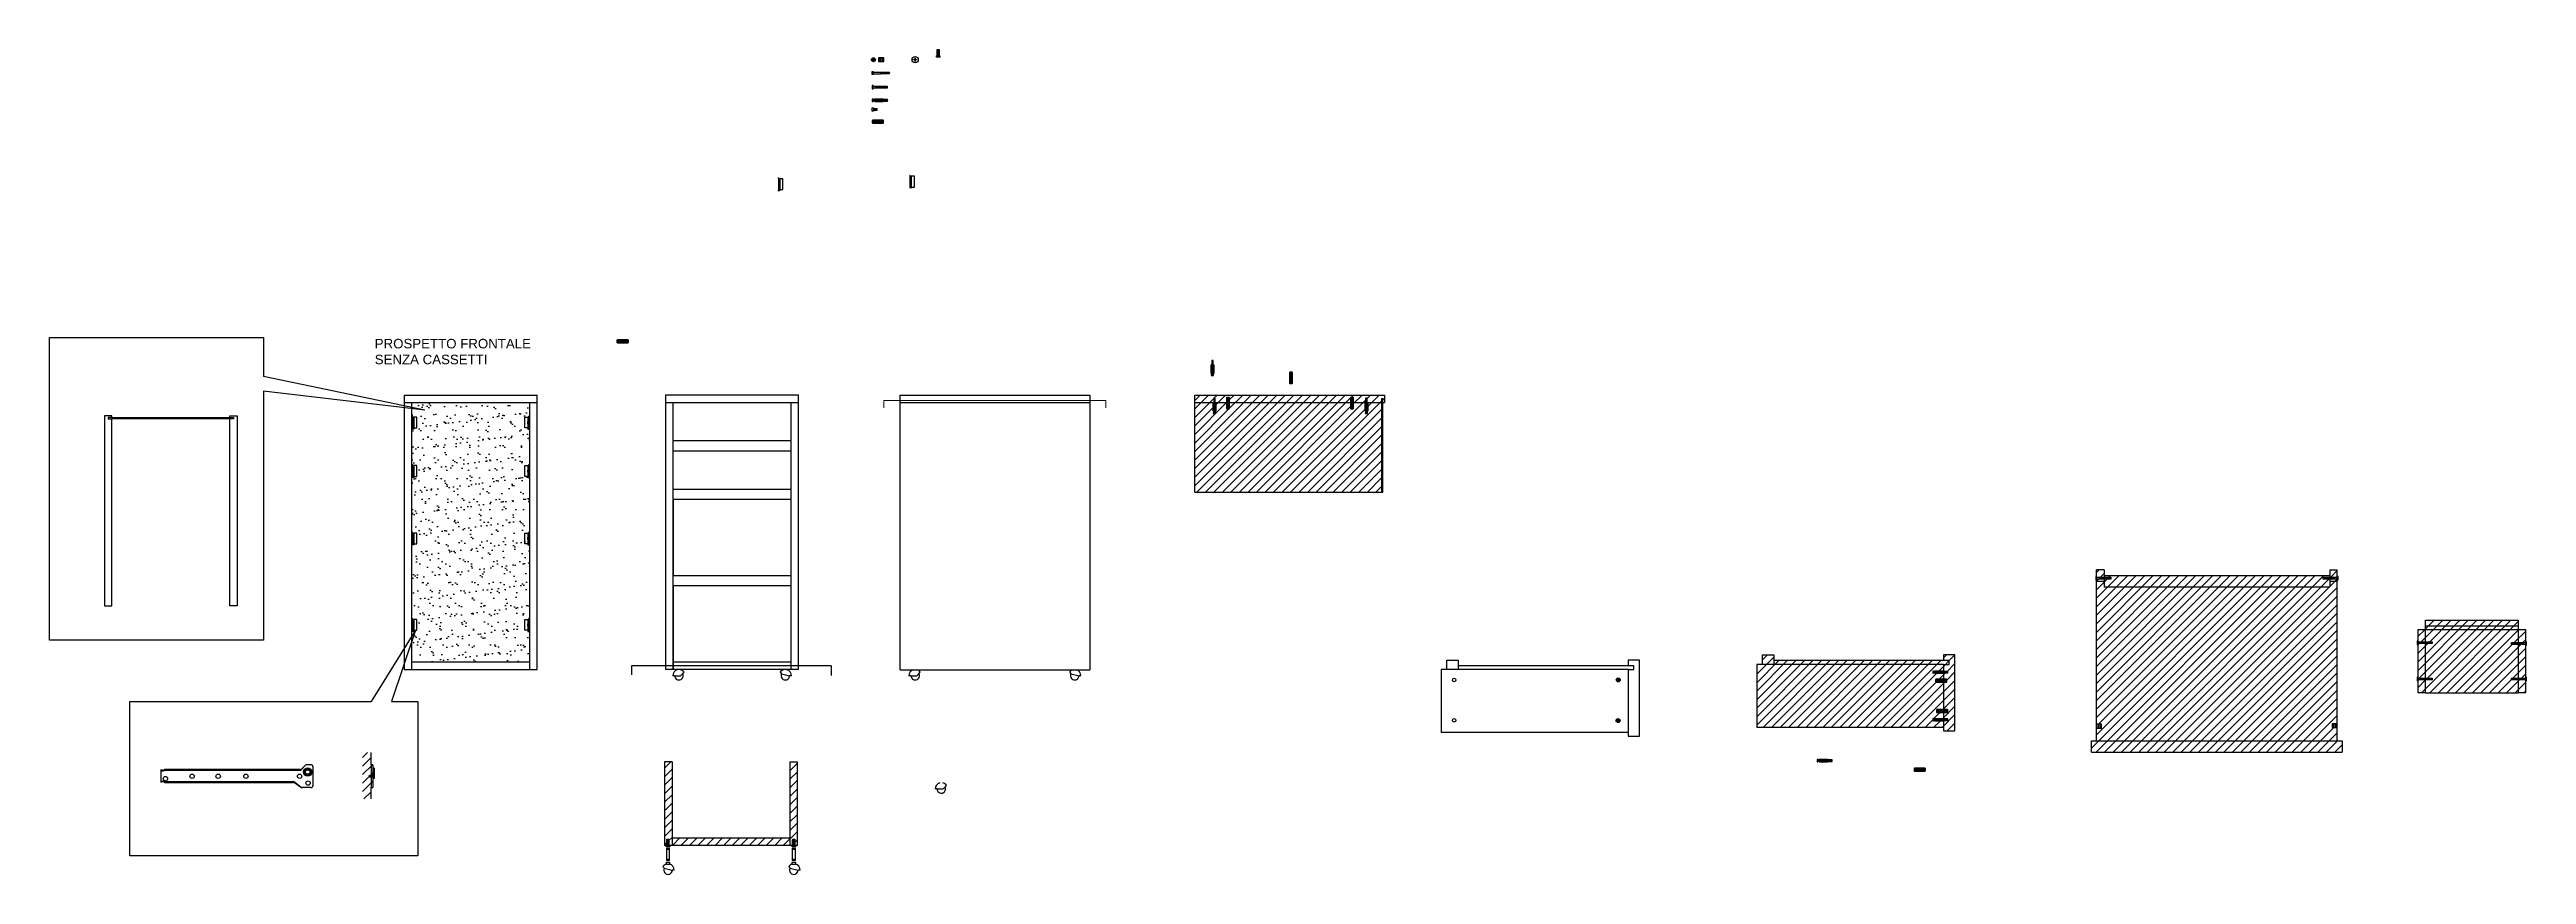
# Model space of a CAD drawing. Header units: millimetres. Extents: x 2212 to 2864, y 644 to 861.
import ezdxf

# ---------------------------------------------------------------- set-up
doc = ezdxf.new("R2010")
doc.units = ezdxf.units.MM
for name, color, linetype in [('DETTAGLI', 4, 'Continuous'), ('SEZIONI', 1, 'Continuous'), ('Viti', 3, 'Continuous')]:
    doc.layers.add(name, color=color, linetype=linetype)
doc.layers.add('SEZIONE', color=1, linetype='Continuous', lineweight=9)
doc.styles.get("Standard").update_dxf_attribs({"font": 'arial.ttf'})

msp = doc.modelspace()

# ---------------------------------------------------------------- texts
at = {"insert": (2297.62, 785.3), "char_height": 2.5, "attachment_point": 1}
msp.add_mtext_dynamic_manual_height_columns('PROSPETTO FRONTALE SENZA CASSETTI ', width=44.0173, gutter_width=12.5, heights=[0], dxfattribs=at)

# ---------------------------------------------------------------- blocks, each defined once
blk = doc.blocks.new('viti')
at = {"layer": 'Viti'}
for p, q in [((-2.2, -0.15), (-2.6, -0.15)), ((-2.2, -0.55), (-2.6, -0.55)), ((-2.2, -0.17), (-2.2, -0.53)), ((-2.1, -0.05), (0, -0.05)), ((-2.1, -0.65), (0, -0.65)), ((0.2, -0.16), (0.32, -0.56)), ((0.35, -0.16), (0.47, -0.56)), ((0.5, -0.16), (0.62, -0.56)), ((0.65, -0.16), (0.77, -0.56)), ((0.8, -0.16), (0.92, -0.56)), ((0.95, -0.16), (1.07, -0.56))]:
    blk.add_line(p, q, dxfattribs=at)
for points in [[(-2.2, 0), (0.05, 0), (0.05, -0.7), (-2.2, -0.7)], [(-2.8, -0.65), (-2.6, -0.65), (-2.6, -0.05), (-2.8, -0.05)]]:
    blk.add_lwpolyline(points, close=True, dxfattribs=at)
for points in [[(-2.1, 0), (-2.1, -0.3), (0, -0.3), (0, 0)], [(-2.1, -0.7), (-2.1, -0.4), (0, -0.4), (0, -0.7)]]:
    blk.add_lwpolyline(points, dxfattribs=at)
blk.add_lwpolyline([(0.05, -0.56), (1.15, -0.56, 0.414214), (1.2, -0.51), (1.2, -0.21, 0.414214), (1.15, -0.16), (0.05, -0.16), (0.17, -0.56)], format="xyb", dxfattribs=at)
blk = doc.blocks.new('viti 1')
at = {"layer": 'Viti'}
for p, q in [((-2.69, -0.59), (-2.69, 0.21)), ((-2.66, 0.1), (0, 0.1)), ((-2.66, 0), (0, 0)), ((0.02, 0.2), (0.02, -0.59)), ((-2.66, -0.1), (0, -0.1)), ((-2.66, -0.2), (0, -0.2)), ((-2.66, -0.3), (0, -0.3)), ((-2.66, -0.4), (0, -0.4)), ((-2.66, -0.5), (0, -0.5))]:
    blk.add_line(p, q, dxfattribs=at)
blk.add_lwpolyline([(0.04, -0.59), (0.15, -0.51, 0.250765), (0.17, -0.47), (0.17, 0.08, 0.250765), (0.15, 0.12), (0.04, 0.2, 0.148069), (0.01, 0.2), (-2.66, 0.2, 0.148069), (-2.69, 0.2), (-2.8, 0.12, 0.250765), (-2.83, 0.08), (-2.83, -0.47, 0.250765), (-2.8, -0.51), (-2.69, -0.59, 0.148069), (-2.66, -0.6), (0.01, -0.6, 0.148069)], format="xyb", close=True, dxfattribs=at)

# ---------------------------------------------------------------- hatches: boundary and pattern name
h = msp.add_hatch()
h.set_pattern_fill('ANSI31', color=256, scale=0.5)
h.paths.add_polyline_path([(2562.73, 768.52), (2559.07, 768.52), (2559.07, 766.27), (2558.92, 766.27), (2558.92, 765.87), (2559.02, 765.87), (2559.02, 765.67), (2558.42, 765.67), (2558.42, 765.87), (2558.52, 765.87), (2558.52, 766.27), (2558.37, 766.27), (2558.37, 768.52), (2555.37, 768.52), (2555.37, 767.03), (2555.36, 767.03), (2555.29, 766.91, -0.250765), (2555.25, 766.89), (2554.7, 766.89, -0.250765), (2554.66, 766.91), (2554.57, 767.04), (2554.57, 768.52), (2522.72, 768.52), (2522.72, 767.03), (2522.71, 767.03), (2522.64, 766.91, -0.250765), (2522.6, 766.89), (2522.05, 766.89, -0.250765), (2522.01, 766.91), (2521.92, 767.04), (2521.92, 768.52), (2519.07, 768.52), (2519.07, 766.27), (2518.92, 766.27), (2518.92, 765.87), (2519.02, 765.87), (2519.02, 765.67), (2518.42, 765.67), (2518.42, 765.87), (2518.52, 765.87), (2518.52, 766.27), (2518.37, 766.27), (2518.37, 768.52), (2513.53, 768.52), (2513.53, 744.89), (2562.73, 744.89)])
h.paths.add_polyline_path([(2554.57, 769.74), (2554.67, 769.89), (2555.27, 769.89), (2555.37, 769.74), (2555.37, 768.52), (2558.53, 768.52), (2558.53, 769.67), (2558.93, 769.67), (2558.93, 768.52), (2562.73, 768.52), (2562.73, 769.52), (2563.03, 769.52), (2563.03, 768.52), (2563.53, 768.52), (2563.53, 770.52), (2513.53, 770.52), (2513.53, 768.52), (2518.53, 768.52), (2518.53, 769.67), (2518.93, 769.67), (2518.93, 768.52), (2521.92, 768.52), (2521.92, 769.74), (2522.02, 769.89), (2522.62, 769.89), (2522.72, 769.74), (2522.72, 768.52), (2554.57, 768.52)])
h = msp.add_hatch()
h.set_pattern_fill('AR-SAND', color=256, scale=0.084)
h.set_pattern_definition([(37.5, (-147.7924, 93.3656), (-0.1344026, 4.111071), [0, -3.243072, 0, -3.62712, 0, -3.4671]), (7.5, (-147.7924, 93.3656), (3.775996, 6.021331), [0, -1.749552, 0, -2.923032, 0, -1.12014]), (327.5, (-150.4167, 93.3656), (6.644336, 0.0120724), [0, -1.0668, 0, -3.84048, 0, -5.01396]), (317.5, (-150.4167, 93.3656), (6.413874, 1.872606), [0, -0.5334, 0, -2.517648, 0, -2.88036])])
h.paths.add_polyline_path([(2228.43, 764.58), (2227.43, 764.58), (2227.43, 764.28), (2228.43, 764.28), (2259.43, 764.28), (2260.43, 764.28), (2260.43, 764.58), (2259.43, 764.58)])
h = msp.add_hatch()
h.set_pattern_fill('AR-SAND', color=256, scale=0.0084)
h.set_pattern_definition([(37.5, (-147.79238, 93.36556), (-0.013440263, 0.41110712), [0, -0.3243072, 0, -0.362712, 0, -0.34671]), (7.5, (-147.7924, 93.36556), (0.37759956, 0.60213308), [0, -0.1749552, 0, -0.2923032, 0, -0.112014]), (327.5, (-148.0548, 93.36556), (0.66443359, 0.001207235), [0, -0.10668, 0, -0.384048, 0, -0.501396]), (317.5, (-148.0548, 93.36556), (0.64138742, 0.18726063), [0, -0.05334, 0, -0.2517648, 0, -0.288036])])
h.paths.add_polyline_path([(2259.43, 764.28), (2260.43, 764.28), (2260.43, 764.58), (2259.43, 764.58), (2228.43, 764.58), (2227.43, 764.58), (2227.43, 764.28), (2228.43, 764.28)])
h = msp.add_hatch()
h.set_pattern_fill('AR-SAND', color=256, scale=0.086)
h.paths.add_polyline_path([(2337.95, 731.37), (2337.11, 731.37), (2337.11, 734.2), (2337.93, 734.2), (2337.93, 733.02), (2338.18, 733.02), (2338.18, 734.46), (2338.41, 734.46), (2338.41, 748.83), (2338.18, 748.83), (2337.95, 748.83), (2337.95, 749.12), (2337.11, 749.12), (2337.11, 751.95), (2337.93, 751.95), (2337.93, 750.77), (2338.18, 750.77), (2338.18, 752.21), (2338.41, 752.21), (2338.41, 761.58), (2338.18, 761.58), (2337.95, 761.58), (2337.95, 761.87), (2337.11, 761.87), (2337.11, 764.7), (2337.93, 764.7), (2337.93, 763.52), (2338.18, 763.52), (2338.18, 764.96), (2338.41, 764.96), (2338.41, 768.52), (2307.41, 768.52), (2307.41, 764.96), (2307.65, 764.96), (2307.65, 763.52), (2307.89, 763.52), (2307.89, 764.7), (2308.71, 764.7), (2308.71, 761.87), (2307.89, 761.87), (2307.89, 762.96), (2307.65, 762.96), (2307.65, 761.74), (2307.88, 761.74), (2307.88, 761.58), (2307.65, 761.58), (2307.41, 761.58), (2307.41, 752.21), (2307.65, 752.21), (2307.65, 750.77), (2307.89, 750.77), (2307.89, 751.95), (2308.71, 751.95), (2308.71, 749.12), (2307.89, 749.12), (2307.89, 750.21), (2307.65, 750.21), (2307.65, 748.99), (2307.88, 748.99), (2307.88, 748.83), (2307.65, 748.83), (2307.41, 748.83), (2307.41, 734.46), (2307.65, 734.46), (2307.65, 733.02), (2307.89, 733.02), (2307.89, 734.2), (2308.71, 734.2), (2308.71, 731.37), (2307.89, 731.37), (2307.89, 732.46), (2307.65, 732.46), (2307.65, 731.24), (2307.88, 731.24), (2307.88, 731.08), (2307.65, 731.08), (2307.41, 731.08), (2307.41, 711.71), (2307.65, 711.71), (2307.65, 710.27), (2307.89, 710.27), (2307.89, 711.45), (2308.71, 711.45), (2308.71, 708.62), (2307.89, 708.62), (2307.89, 709.71), (2307.65, 709.71), (2307.65, 708.49), (2307.88, 708.49), (2307.88, 708.33), (2307.65, 708.33), (2307.41, 708.33), (2307.41, 700.27), (2338.41, 700.27), (2338.41, 708.33), (2338.18, 708.33), (2337.95, 708.33), (2337.95, 708.62), (2337.11, 708.62), (2337.11, 711.45), (2337.93, 711.45), (2337.93, 710.27), (2338.18, 710.27), (2338.18, 711.71), (2338.41, 711.71), (2338.41, 731.08), (2338.18, 731.08), (2337.95, 731.08)])
h = msp.add_hatch()
h.set_pattern_fill('AR-SAND', color=256, scale=0.0082)
h.paths.add_polyline_path([(2563.03, 769.52), (2562.73, 769.52), (2562.73, 744.89), (2563.03, 744.89)])
h = msp.add_hatch()
h.set_pattern_fill('ANSI31', color=256, scale=0.5)
h.set_pattern_definition([(45, (716.4676, -489.037), (-1.122532, 1.122532), [])])
h.paths.add_polyline_path([(2814.38, 721.51), (2812.38, 721.51), (2812.38, 720.01), (2752.98, 720.01), (2752.98, 721.51), (2750.98, 721.51), (2750.98, 683.88), (2752.32, 683.88), (2752.32, 682.85), (2750.98, 682.85), (2750.98, 679.51), (2814.38, 679.51), (2814.38, 683), (2813.04, 683), (2813.04, 684.03), (2814.38, 684.03)])
h.paths.add_polyline_path([(2815.68, 679.51), (2749.68, 679.51), (2749.68, 676.51), (2815.68, 676.51)])
h.paths.add_polyline_path([(2812.38, 722.06), (2810.63, 722.06), (2810.63, 722.58), (2812.38, 722.58), (2812.38, 723.01), (2752.98, 723.01), (2752.98, 722.58), (2754.73, 722.58), (2754.73, 722.06), (2752.98, 722.06), (2752.98, 720.01), (2812.38, 720.01), (2812.38, 721.51)])
h.paths.add_polyline_path([(2752.98, 724.51), (2750.98, 724.51), (2750.98, 722.58), (2751.74, 722.58), (2752.98, 722.58), (2752.98, 723.01)])
h.paths.add_polyline_path([(2752.98, 722.06), (2751.74, 722.06), (2750.98, 722.06), (2750.98, 721.51), (2752.98, 721.51)])
h.paths.add_polyline_path([(2814.38, 724.51), (2812.38, 724.51), (2812.38, 722.58), (2813.62, 722.58), (2814.38, 722.58)])
h.paths.add_polyline_path([(2814.38, 722.06), (2813.62, 722.06), (2812.38, 722.06), (2812.38, 721.51), (2814.38, 721.51)])
h = msp.add_hatch()
h.set_pattern_fill('ANSI31', color=256, scale=0.5)
h.set_pattern_definition([(45, (-47.1698, -29.5213), (-1.122532, 1.122532), [])])
h.paths.add_polyline_path([(2861.99, 704.88), (2860.24, 704.88), (2860.24, 705.4), (2861.99, 705.4), (2861.99, 708.76), (2837.59, 708.76), (2837.59, 705.61), (2839.34, 705.61), (2839.34, 705.09), (2837.59, 705.09), (2837.59, 696.05), (2839.34, 696.05), (2839.34, 695.53), (2837.59, 695.53), (2837.59, 692.15), (2861.99, 692.15), (2861.99, 695.53), (2860.24, 695.53), (2860.24, 696.05), (2861.99, 696.05)])
h.paths.add_polyline_path([(2861.99, 711.26), (2837.59, 711.26), (2837.59, 709.76), (2861.99, 709.76)])
h.paths.add_polyline_path([(2861.99, 709.76), (2837.59, 709.76), (2837.59, 708.76), (2861.99, 708.76)])
h.paths.add_polyline_path([(2837.59, 708.76), (2835.59, 708.76), (2835.59, 705.61), (2836.35, 705.61), (2837.59, 705.61)])
h.paths.add_polyline_path([(2863.99, 708.76), (2861.99, 708.76), (2861.99, 705.4), (2863.23, 705.4), (2863.99, 705.4)])
h.paths.add_polyline_path([(2863.99, 704.88), (2863.23, 704.88), (2861.99, 704.88), (2861.99, 696.05), (2863.23, 696.05), (2863.99, 696.05)])
h.paths.add_polyline_path([(2837.59, 705.09), (2836.35, 705.09), (2835.59, 705.09), (2835.59, 696.05), (2836.35, 696.05), (2837.59, 696.05)])
h.paths.add_polyline_path([(2837.59, 695.53), (2836.35, 695.53), (2835.59, 695.53), (2835.59, 692.25), (2837.59, 692.25)])
h.paths.add_polyline_path([(2863.99, 695.53), (2863.23, 695.53), (2861.99, 695.53), (2861.99, 692.25), (2863.99, 692.25)])
h = msp.add_hatch()
h.set_pattern_fill('ANSI31', color=256, scale=0.5)
h.paths.add_polyline_path([(2710.7, 694.95), (2708.72, 694.95), (2708.72, 694.96), (2708.59, 695.05), (2708.59, 695.65), (2708.73, 695.74), (2708.73, 695.75), (2710.7, 695.75), (2710.7, 697.24), (2708.45, 697.24), (2708.45, 697.39), (2708.05, 697.39), (2708.05, 697.29), (2707.85, 697.29), (2707.85, 697.89), (2708.05, 697.89), (2708.05, 697.79), (2708.45, 697.79), (2708.45, 697.94), (2710.7, 697.94), (2710.7, 699.64), (2661.5, 699.64), (2661.5, 683.03), (2710.7, 683.03), (2710.7, 684.73), (2708.45, 684.73), (2708.45, 684.88), (2708.05, 684.88), (2708.05, 684.78), (2707.85, 684.78), (2707.85, 685.38), (2708.05, 685.38), (2708.05, 685.28), (2708.45, 685.28), (2708.45, 685.43), (2710.7, 685.43), (2710.7, 686.93), (2708.97, 686.93), (2708.97, 686.93), (2708.83, 687.03), (2708.83, 687.63), (2708.97, 687.72), (2708.97, 687.73), (2710.7, 687.73)])
h.paths.add_polyline_path([(2713.7, 702.14), (2710.7, 702.14), (2710.7, 700.64), (2712.2, 700.64), (2712.2, 699.64), (2710.7, 699.64), (2710.7, 697.94), (2710.7, 697.79), (2711.8, 697.79, -0.414214), (2711.85, 697.74), (2711.85, 697.44, -0.414214), (2711.8, 697.39), (2710.7, 697.39), (2710.7, 695.75), (2711.44, 695.75), (2711.59, 695.65), (2711.59, 695.05), (2711.44, 694.95), (2710.7, 694.95), (2710.7, 687.73), (2711.68, 687.73), (2711.83, 687.63), (2711.83, 687.03), (2711.68, 686.93), (2710.7, 686.93), (2710.7, 685.43), (2710.7, 685.28), (2711.8, 685.28, -0.414214), (2711.85, 685.23), (2711.85, 684.93, -0.414214), (2711.8, 684.88), (2710.7, 684.88), (2710.7, 682.14), (2713.7, 682.14)])
h.paths.add_polyline_path([(2712.2, 700.64), (2666, 700.64), (2666, 699.64), (2710.7, 699.64), (2712.2, 699.64)])
h.paths.add_polyline_path([(2666, 702.14), (2663, 702.14), (2663, 699.64), (2666, 699.64), (2666, 700.64)])
h = msp.add_hatch()
h.set_pattern_fill('ANSI31', color=256, scale=0.5)
h.set_pattern_definition([(45, (-870.898, -685.1772), (-1.122532, 1.122532), [])])
h.paths.add_polyline_path([(2296.66, 669.95), (2296.28, 669.95), (2296.28, 670.48), (2296.66, 670.48), (2296.66, 673.24), (2296.66, 676.41), (2294.44, 676.41), (2294.44, 664.22), (2296.66, 664.22), (2296.66, 667.23)])
h.paths.add_polyline_path([(2297.16, 669.95), (2296.66, 669.95), (2296.66, 667.23), (2297.16, 667.21)])
h.paths.add_polyline_path([(2297.16, 673.24), (2296.66, 673.24), (2296.66, 670.48), (2297.16, 670.48), (2297.16, 670.77)])
h = msp.add_hatch()
h.set_pattern_fill('ANSI31', color=256, scale=0.5)
h.set_pattern_definition([(45, (12.4437, 50.7734), (-1.122532, 1.122532), [])])
h.paths.add_polyline_path([(2406.91, 653.95), (2375.91, 653.95), (2375.91, 651.95), (2406.91, 651.95)])
h.paths.add_polyline_path([(2375.91, 673.95), (2373.91, 673.95), (2373.91, 651.95), (2374.53, 651.95), (2374.53, 653.49), (2374.55, 653.63), (2375.08, 653.63), (2375.08, 653.49), (2375.1, 653.49), (2375.1, 651.95), (2375.29, 651.95), (2375.91, 651.95), (2375.91, 653.95)])
h.paths.add_polyline_path([(2408.91, 673.95), (2406.91, 673.95), (2406.91, 651.95), (2407.66, 651.95), (2407.66, 653.49), (2407.68, 653.49), (2407.68, 653.63), (2408.2, 653.63), (2408.2, 653.49), (2408.22, 653.49), (2408.22, 651.95), (2408.42, 651.95), (2408.91, 651.95)])

# ---------------------------------------------------------------- linework, layer by layer
for p, q in [((2445.68, 861.23), (2446.25, 861.23)), ((2445.68, 861.16), (2446.25, 861.16)), ((2445.68, 861.09), (2446.25, 861.09)), ((2445.68, 861.02), (2446.25, 861.02)), ((2445.68, 860.95), (2446.25, 860.95)), ((2445.51, 859.76), (2446.44, 859.76)), ((2445.68, 860.88), (2446.25, 860.88)), ((2445.68, 860.81), (2446.25, 860.81)), ((2445.68, 860.74), (2446.25, 860.74)), ((2445.68, 860.67), (2446.25, 860.67)), ((2445.68, 860.6), (2446.25, 860.6)), ((2445.68, 860.53), (2446.25, 860.53)), ((2445.68, 860.46), (2446.25, 860.46)), ((2445.68, 860.39), (2446.25, 860.39)), ((2445.68, 860.32), (2446.25, 860.32)), ((2445.68, 860.25), (2446.25, 860.25)), ((2445.68, 860.18), (2446.25, 860.18)), ((2445.68, 860.11), (2446.25, 860.11)), ((2445.68, 860.04), (2446.25, 860.04)), ((2445.68, 859.97), (2446.25, 859.97)), ((2445.68, 859.9), (2446.25, 859.9)), ((2445.68, 859.83), (2446.25, 859.83)), ((2446.44, 859.76), (2446.44, 859.41)), ((2438.41, 828.36), (2438.64, 828.36)), ((2438.64, 824.98), (2438.64, 828.36)), ((2403.76, 827.67), (2404, 827.67)), ((2404, 824.29), (2403.76, 824.29)), ((2404, 824.29), (2404, 827.67)), ((2404, 824.45), (2404.23, 824.45)), ((2404.23, 824.29), (2404, 824.29)), ((2404.23, 824.45), (2404.23, 824.29)), ((2438.64, 825.14), (2438.88, 825.14)), ((2438.88, 825.14), (2438.88, 824.98)), ((2361.53, 784.26), (2361.53, 785.05)), ((2361.56, 784.94), (2364.22, 784.94)), ((2361.56, 784.84), (2364.22, 784.84)), ((2361.56, 784.74), (2364.22, 784.74)), ((2361.56, 784.64), (2364.22, 784.64)), ((2361.56, 784.54), (2364.22, 784.54)), ((2361.56, 784.44), (2364.22, 784.44)), ((2361.56, 784.34), (2364.22, 784.34)), ((2364.25, 785.05), (2364.25, 784.25)), ((2517.9, 776.33), (2517.9, 778.43)), ((2518, 776.23), (2518, 775.83)), ((2518.01, 779.38), (2518.41, 779.5)), ((2518.01, 779.23), (2518.41, 779.35)), ((2518.01, 779.08), (2518.41, 779.2)), ((2518.01, 778.93), (2518.41, 779.05)), ((2518.01, 778.78), (2518.41, 778.9)), ((2518.01, 778.63), (2518.41, 778.75)), ((2518.03, 776.23), (2518.38, 776.23)), ((2518.4, 776.23), (2518.4, 775.83)), ((2518.5, 776.33), (2518.5, 778.43)), ((2538.51, 776.38), (2539.3, 776.38)), ((2538.61, 773.7), (2538.61, 776.36)), ((2538.71, 773.7), (2538.71, 776.36)), ((2538.81, 773.7), (2538.81, 776.36)), ((2538.91, 773.7), (2538.91, 776.36)), ((2539.01, 773.7), (2539.01, 776.36)), ((2539.11, 773.7), (2539.11, 776.36)), ((2539.21, 773.7), (2539.21, 776.36)), ((2305.41, 770.52), (2305.41, 698.27)), ((2305.41, 770.52), (2340.41, 770.52)), ((2340.41, 698.27), (2340.41, 770.52)), ((2409.22, 770.52), (2374.22, 770.52)), ((2374.22, 770.52), (2374.22, 698.27)), ((2409.22, 698.27), (2409.22, 770.52)), ((2435.93, 770.52), (2485.93, 770.52)), ((2435.93, 698.24), (2435.93, 770.52)), ((2485.93, 770.52), (2485.93, 698.24)), ((2513.53, 770.52), (2563.53, 770.52)), ((2513.53, 744.89), (2513.53, 770.52)), ((2521.92, 769.74), (2522.72, 769.74)), ((2522.03, 767.06), (2522.03, 769.72)), ((2522.13, 767.06), (2522.13, 769.72)), ((2522.23, 767.06), (2522.23, 769.72)), ((2522.33, 767.06), (2522.33, 769.72)), ((2522.43, 767.06), (2522.43, 769.72)), ((2522.53, 767.06), (2522.53, 769.72)), ((2522.63, 767.06), (2522.63, 769.72)), ((2539.29, 773.67), (2538.5, 773.67)), ((2554.57, 769.74), (2555.37, 769.74)), ((2554.68, 767.06), (2554.68, 769.72)), ((2554.78, 767.06), (2554.78, 769.72)), ((2554.88, 767.06), (2554.88, 769.72)), ((2554.98, 767.06), (2554.98, 769.72)), ((2555.08, 767.06), (2555.08, 769.72)), ((2555.18, 767.06), (2555.18, 769.72)), ((2555.28, 767.06), (2555.28, 769.72)), ((2226.43, 765.08), (2226.43, 715.08)), ((2228.43, 765.08), (2226.43, 765.08)), ((2228.43, 764.58), (2227.43, 764.58)), ((2227.43, 764.58), (2227.43, 764.28)), ((2227.43, 764.28), (2228.43, 764.28)), ((2228.43, 764.58), (2228.43, 765.08)), ((2228.43, 764.58), (2259.43, 764.58)), ((2228.43, 715.08), (2228.43, 764.28)), ((2259.43, 764.28), (2228.43, 764.28)), ((2259.43, 765.08), (2261.43, 765.08)), ((2259.43, 764.58), (2259.43, 765.08)), ((2259.43, 764.58), (2260.43, 764.58)), ((2259.43, 715.08), (2259.43, 764.28)), ((2260.43, 764.28), (2259.43, 764.28)), ((2260.43, 764.58), (2260.43, 764.28)), ((2261.43, 765.08), (2261.43, 715.08)), ((2305.41, 768.52), (2340.41, 768.52)), ((2307.41, 698.27), (2307.41, 768.52)), ((2307.41, 764.96), (2307.65, 764.96)), ((2307.65, 761.58), (2307.65, 764.96)), ((2338.18, 761.58), (2338.18, 764.96)), ((2338.41, 764.96), (2338.18, 764.96)), ((2338.41, 768.52), (2338.41, 698.27)), ((2374.22, 768.52), (2409.22, 768.52)), ((2376.22, 698.27), (2376.22, 768.52)), ((2407.22, 768.52), (2407.22, 698.24)), ((2435.93, 768.52), (2485.93, 768.52)), ((2513.53, 768.52), (2521.92, 768.52)), ((2518.42, 766.37), (2518.42, 768.47)), ((2518.52, 766.27), (2518.52, 765.87)), ((2518.53, 769.42), (2518.93, 769.55)), ((2518.53, 769.27), (2518.93, 769.4)), ((2518.53, 769.12), (2518.93, 769.25)), ((2518.53, 768.97), (2518.93, 769.1)), ((2518.53, 768.82), (2518.93, 768.95)), ((2518.53, 768.67), (2518.93, 768.8)), ((2518.55, 766.27), (2518.9, 766.27)), ((2518.92, 766.27), (2518.92, 765.87)), ((2519.02, 766.37), (2519.02, 768.47)), ((2522.71, 767.03), (2521.92, 767.03)), ((2522.72, 768.52), (2554.57, 768.52)), ((2555.36, 767.03), (2554.57, 767.03)), ((2555.37, 768.52), (2562.73, 768.52)), ((2558.42, 766.37), (2558.42, 768.47)), ((2558.52, 766.27), (2558.52, 765.87)), ((2558.53, 769.42), (2558.93, 769.55)), ((2558.53, 769.27), (2558.93, 769.4)), ((2558.53, 769.12), (2558.93, 769.25)), ((2558.53, 768.97), (2558.93, 769.1)), ((2558.53, 768.82), (2558.93, 768.95)), ((2558.53, 768.67), (2558.93, 768.8)), ((2558.55, 766.27), (2558.9, 766.27)), ((2558.92, 766.27), (2558.92, 765.87)), ((2559.02, 766.37), (2559.02, 768.47)), ((2563.03, 769.52), (2562.73, 769.52)), ((2562.73, 769.52), (2562.73, 744.89)), ((2563.03, 744.89), (2563.03, 769.52)), ((2563.03, 768.52), (2563.53, 768.52)), ((2307.65, 761.58), (2307.41, 761.58)), ((2307.65, 761.74), (2307.88, 761.74)), ((2307.88, 761.58), (2307.65, 761.58)), ((2307.88, 761.74), (2307.88, 761.58)), ((2338.18, 761.74), (2337.95, 761.74)), ((2337.95, 761.74), (2337.95, 761.58)), ((2337.95, 761.58), (2338.18, 761.58)), ((2338.18, 761.58), (2338.41, 761.58)), ((2376.22, 758.52), (2407.22, 758.52)), ((2307.41, 752.21), (2307.65, 752.21)), ((2307.65, 748.83), (2307.65, 752.21)), ((2338.18, 748.83), (2338.18, 752.21)), ((2338.41, 752.21), (2338.18, 752.21)), ((2407.22, 755.77), (2376.22, 755.77)), ((2307.65, 748.83), (2307.41, 748.83)), ((2307.65, 748.99), (2307.88, 748.99)), ((2307.88, 748.83), (2307.65, 748.83)), ((2307.88, 748.99), (2307.88, 748.83)), ((2338.18, 748.99), (2337.95, 748.99)), ((2337.95, 748.99), (2337.95, 748.83)), ((2337.95, 748.83), (2338.18, 748.83)), ((2338.18, 748.83), (2338.41, 748.83)), ((2376.22, 745.77), (2407.22, 745.77)), ((2563.03, 744.89), (2513.53, 744.89)), ((2407.22, 743.02), (2376.22, 743.02)), ((2376.22, 743.02), (2376.22, 723.02)), ((2307.41, 734.46), (2307.65, 734.46)), ((2307.65, 731.08), (2307.41, 731.08)), ((2307.65, 731.08), (2307.65, 734.46)), ((2307.65, 731.24), (2307.88, 731.24)), ((2307.88, 731.08), (2307.65, 731.08)), ((2307.88, 731.24), (2307.88, 731.08)), ((2338.18, 731.24), (2337.95, 731.24)), ((2337.95, 731.24), (2337.95, 731.08)), ((2337.95, 731.08), (2338.18, 731.08)), ((2338.18, 731.08), (2338.18, 734.46)), ((2338.41, 734.46), (2338.18, 734.46)), ((2338.18, 731.08), (2338.41, 731.08)), ((2750.98, 722.58), (2750.98, 724.51)), ((2752.98, 724.51), (2752.98, 722.58)), ((2812.38, 724.51), (2814.38, 724.51)), ((2812.38, 724.51), (2812.38, 722.58)), ((2814.38, 679.51), (2814.38, 724.51)), ((2376.22, 723.02), (2407.22, 723.02)), ((2407.22, 720.27), (2376.22, 720.27)), ((2376.22, 720.27), (2376.22, 698.27)), ((2750.98, 679.51), (2750.98, 722.06)), ((2750.98, 721.51), (2752.98, 721.51)), ((2751.85, 722.58), (2751.9, 722.06)), ((2752.05, 722.58), (2752.1, 722.06)), ((2752.25, 722.58), (2752.3, 722.06)), ((2752.45, 722.58), (2752.5, 722.06)), ((2752.65, 722.58), (2752.7, 722.06)), ((2752.85, 722.58), (2752.9, 722.06)), ((2752.98, 723.01), (2812.38, 723.01)), ((2752.98, 722.06), (2752.98, 720.01)), ((2752.98, 720.01), (2812.38, 720.01)), ((2753.05, 722.58), (2753.1, 722.06)), ((2753.25, 722.58), (2753.3, 722.06)), ((2753.45, 722.58), (2753.5, 722.06)), ((2753.65, 722.58), (2753.7, 722.06)), ((2753.85, 722.58), (2753.9, 722.06)), ((2754.05, 722.58), (2754.1, 722.06)), ((2754.25, 722.58), (2754.3, 722.06)), ((2754.45, 722.58), (2754.5, 722.06)), ((2754.65, 722.58), (2754.7, 722.06)), ((2810.71, 722.06), (2810.66, 722.58)), ((2810.91, 722.06), (2810.86, 722.58)), ((2811.11, 722.06), (2811.06, 722.58)), ((2811.31, 722.06), (2811.26, 722.58)), ((2811.51, 722.06), (2811.46, 722.58)), ((2811.71, 722.06), (2811.66, 722.58)), ((2811.91, 722.06), (2811.86, 722.58)), ((2812.11, 722.06), (2812.06, 722.58)), ((2812.31, 722.06), (2812.26, 722.58)), ((2812.38, 722.06), (2812.38, 720.01)), ((2812.38, 721.51), (2814.38, 721.51)), ((2812.51, 722.06), (2812.46, 722.58)), ((2812.71, 722.06), (2812.66, 722.58)), ((2812.91, 722.06), (2812.86, 722.58)), ((2813.11, 722.06), (2813.06, 722.58)), ((2813.31, 722.06), (2813.26, 722.58)), ((2813.51, 722.06), (2813.46, 722.58)), ((2226.43, 715.08), (2228.43, 715.08)), ((2261.43, 715.08), (2259.43, 715.08)), ((2307.41, 711.71), (2307.65, 711.71)), ((2307.65, 708.33), (2307.65, 711.71)), ((2338.18, 708.33), (2338.18, 711.71)), ((2338.41, 711.71), (2338.18, 711.71)), ((2837.59, 711.26), (2861.99, 711.26)), ((2837.59, 705.61), (2837.59, 711.26)), ((2861.99, 711.26), (2861.99, 705.4)), ((2307.65, 708.33), (2307.41, 708.33)), ((2307.65, 708.49), (2307.88, 708.49)), ((2307.88, 708.33), (2307.65, 708.33)), ((2307.88, 708.49), (2307.88, 708.33)), ((2338.18, 708.49), (2337.95, 708.49)), ((2337.95, 708.49), (2337.95, 708.33)), ((2337.95, 708.33), (2338.18, 708.33)), ((2338.18, 708.33), (2338.41, 708.33)), ((2837.59, 708.76), (2835.59, 708.76)), ((2835.59, 708.76), (2835.59, 692.25)), ((2836.45, 705.61), (2836.51, 705.09)), ((2836.65, 705.61), (2836.71, 705.09)), ((2836.85, 705.61), (2836.91, 705.09)), ((2837.05, 705.61), (2837.11, 705.09)), ((2837.25, 705.61), (2837.31, 705.09)), ((2837.45, 705.61), (2837.51, 705.09)), ((2837.59, 709.76), (2861.99, 709.76)), ((2861.99, 708.76), (2837.59, 708.76)), ((2837.59, 696.05), (2837.59, 705.09)), ((2837.65, 705.61), (2837.71, 705.09)), ((2837.85, 705.61), (2837.91, 705.09)), ((2838.05, 705.61), (2838.11, 705.09)), ((2838.25, 705.61), (2838.31, 705.09)), ((2838.45, 705.61), (2838.51, 705.09)), ((2838.65, 705.61), (2838.71, 705.09)), ((2838.85, 705.61), (2838.91, 705.09)), ((2839.05, 705.61), (2839.11, 705.09)), ((2839.25, 705.61), (2839.31, 705.09)), ((2860.32, 704.88), (2860.26, 705.4)), ((2860.52, 704.88), (2860.46, 705.4)), ((2860.72, 704.88), (2860.66, 705.4)), ((2860.92, 704.88), (2860.86, 705.4)), ((2861.12, 704.88), (2861.06, 705.4)), ((2861.32, 704.88), (2861.26, 705.4)), ((2861.52, 704.88), (2861.46, 705.4)), ((2861.72, 704.88), (2861.66, 705.4)), ((2861.92, 704.88), (2861.86, 705.4)), ((2861.99, 709.76), (2861.99, 708.76)), ((2863.99, 708.76), (2861.99, 708.76)), ((2861.99, 704.88), (2861.99, 696.05)), ((2862.12, 704.88), (2862.06, 705.4)), ((2862.32, 704.88), (2862.26, 705.4)), ((2862.52, 704.88), (2862.46, 705.4)), ((2862.72, 704.88), (2862.66, 705.4)), ((2862.92, 704.88), (2862.86, 705.4)), ((2863.12, 704.88), (2863.06, 705.4)), ((2863.99, 692.25), (2863.99, 708.76)), ((2305.41, 698.27), (2340.41, 698.27)), ((2307.41, 700.27), (2338.41, 700.27)), ((2409.22, 698.27), (2374.22, 698.27)), ((2376.22, 700.27), (2407.22, 700.27)), ((2435.93, 698.24), (2485.93, 698.24)), ((2627.62, 698.28), (2578.42, 698.28)), ((2578.42, 698.28), (2578.42, 681.67)), ((2579.92, 698.28), (2579.92, 700.78)), ((2579.92, 700.78), (2582.92, 700.78)), ((2582.92, 700.78), (2582.92, 698.28)), ((2629.12, 699.28), (2582.92, 699.28)), ((2630.62, 700.78), (2627.62, 700.78)), ((2627.62, 700.78), (2627.62, 699.28)), ((2627.62, 698.28), (2629.12, 698.28)), ((2627.62, 698.28), (2627.62, 680.78)), ((2629.12, 698.28), (2629.12, 699.28)), ((2630.62, 680.78), (2630.62, 700.78)), ((2710.7, 699.64), (2661.5, 699.64)), ((2661.5, 699.64), (2661.5, 683.03)), ((2663, 699.64), (2663, 702.14)), ((2663, 702.14), (2666, 702.14)), ((2666, 702.14), (2666, 699.64)), ((2712.2, 700.64), (2666, 700.64)), ((2708.55, 697.89), (2710.65, 697.89)), ((2713.7, 702.14), (2710.7, 702.14)), ((2710.7, 702.14), (2710.7, 700.64)), ((2710.7, 699.64), (2712.2, 699.64)), ((2710.7, 699.64), (2710.7, 695.75)), ((2712.2, 699.64), (2712.2, 700.64)), ((2713.7, 682.14), (2713.7, 702.14)), ((2376.59, 696.66), (2376.08, 696.66)), ((2376.59, 696.66), (2378.13, 696.66)), ((2404.73, 697.19), (2406.86, 696.66)), ((2407.36, 696.66), (2406.86, 696.66)), ((2438.8, 696.66), (2438.29, 696.66)), ((2438.8, 696.66), (2440.34, 696.66)), ((2480.94, 697.19), (2483.07, 696.66)), ((2483.58, 696.66), (2483.07, 696.66)), ((2624.75, 695.61), (2624.67, 695.56)), ((2624.67, 695.56), (2624.75, 695.51)), ((2624.75, 695.61), (2624.75, 695.51)), ((2625.35, 695.61), (2624.75, 695.61)), ((2624.75, 695.51), (2625.35, 695.51)), ((2625.1, 695.86), (2625, 695.86)), ((2625, 695.86), (2625, 695.26)), ((2625, 695.26), (2625.1, 695.26)), ((2625.1, 695.26), (2625.1, 695.86)), ((2625.35, 695.51), (2625.35, 695.61)), ((2708.45, 697.79), (2708.05, 697.79)), ((2708.45, 697.39), (2708.05, 697.39)), ((2708.45, 697.77), (2708.45, 697.42)), ((2708.55, 697.29), (2710.65, 697.29)), ((2708.72, 694.96), (2708.73, 695.75)), ((2708.75, 695.64), (2711.41, 695.64)), ((2708.75, 695.54), (2711.41, 695.54)), ((2708.75, 695.44), (2711.41, 695.44)), ((2708.75, 695.34), (2711.41, 695.34)), ((2708.75, 695.24), (2711.41, 695.24)), ((2708.75, 695.14), (2711.41, 695.14)), ((2708.75, 695.04), (2711.41, 695.04)), ((2710.7, 694.95), (2710.7, 687.73)), ((2710.85, 697.79), (2710.97, 697.39)), ((2711, 697.79), (2711.12, 697.39)), ((2711.15, 697.79), (2711.27, 697.39)), ((2711.3, 697.79), (2711.42, 697.39)), ((2711.44, 695.74), (2711.44, 694.95)), ((2711.45, 697.79), (2711.57, 697.39)), ((2711.6, 697.79), (2711.72, 697.39)), ((2835.59, 692.25), (2837.59, 692.25)), ((2836.45, 696.05), (2836.51, 695.53)), ((2836.65, 696.05), (2836.71, 695.53)), ((2836.85, 696.05), (2836.91, 695.53)), ((2837.05, 696.05), (2837.11, 695.53)), ((2837.25, 696.05), (2837.31, 695.53)), ((2837.45, 696.05), (2837.51, 695.53)), ((2837.59, 692.15), (2837.59, 695.53)), ((2837.59, 692.15), (2861.99, 692.15)), ((2837.65, 696.05), (2837.71, 695.53)), ((2837.85, 696.05), (2837.91, 695.53)), ((2838.05, 696.05), (2838.11, 695.53)), ((2838.25, 696.05), (2838.31, 695.53)), ((2838.45, 696.05), (2838.51, 695.53)), ((2838.65, 696.05), (2838.71, 695.53)), ((2838.85, 696.05), (2838.91, 695.53)), ((2839.05, 696.05), (2839.11, 695.53)), ((2839.25, 696.05), (2839.31, 695.53)), ((2860.32, 695.53), (2860.26, 696.05)), ((2860.52, 695.53), (2860.46, 696.05)), ((2860.72, 695.53), (2860.66, 696.05)), ((2860.92, 695.53), (2860.86, 696.05)), ((2861.12, 695.53), (2861.06, 696.05)), ((2861.32, 695.53), (2861.26, 696.05)), ((2861.52, 695.53), (2861.46, 696.05)), ((2861.72, 695.53), (2861.66, 696.05)), ((2861.92, 695.53), (2861.86, 696.05)), ((2861.99, 695.53), (2861.99, 692.15)), ((2861.99, 692.25), (2863.99, 692.25)), ((2862.12, 695.53), (2862.06, 696.05)), ((2862.32, 695.53), (2862.26, 696.05)), ((2862.52, 695.53), (2862.46, 696.05)), ((2862.72, 695.53), (2862.66, 696.05)), ((2862.92, 695.53), (2862.86, 696.05)), ((2863.12, 695.53), (2863.06, 696.05)), ((2624.7, 684.89), (2624.62, 684.84)), ((2624.62, 684.84), (2624.7, 684.79)), ((2624.7, 684.89), (2624.7, 684.79)), ((2625.3, 684.89), (2624.7, 684.89)), ((2625.05, 685.14), (2624.95, 685.14)), ((2624.95, 685.14), (2624.95, 684.54)), ((2625.05, 684.54), (2625.05, 685.14)), ((2625.3, 684.79), (2625.3, 684.89)), ((2708.45, 685.28), (2708.05, 685.28)), ((2708.45, 684.88), (2708.05, 684.88)), ((2708.45, 685.26), (2708.45, 684.91)), ((2708.55, 685.38), (2710.65, 685.38)), ((2708.97, 686.93), (2708.97, 687.73)), ((2709, 687.62), (2711.66, 687.62)), ((2709, 687.52), (2711.66, 687.52)), ((2709, 687.42), (2711.66, 687.42)), ((2709, 687.32), (2711.66, 687.32)), ((2709, 687.22), (2711.66, 687.22)), ((2709, 687.12), (2711.66, 687.12)), ((2709, 687.02), (2711.66, 687.02)), ((2710.7, 686.93), (2710.7, 682.14)), ((2710.85, 685.28), (2710.97, 684.88)), ((2711, 685.28), (2711.12, 684.88)), ((2711.15, 685.28), (2711.27, 684.88)), ((2711.3, 685.28), (2711.42, 684.88)), ((2711.45, 685.28), (2711.57, 684.88)), ((2711.6, 685.28), (2711.72, 684.88)), ((2711.68, 687.72), (2711.68, 686.93)), ((2627.62, 681.67), (2578.42, 681.67)), ((2624.7, 684.79), (2625.3, 684.79)), ((2624.95, 684.54), (2625.05, 684.54)), ((2627.62, 680.78), (2630.62, 680.78)), ((2710.7, 683.03), (2661.5, 683.03)), ((2708.55, 684.78), (2710.65, 684.78)), ((2710.7, 682.14), (2713.7, 682.14)), ((2749.68, 676.51), (2749.68, 679.51)), ((2749.68, 679.51), (2815.68, 679.51)), ((2751.93, 683.88), (2751.93, 682.85)), ((2752.21, 682.85), (2752.21, 683.88)), ((2813.15, 684.03), (2813.15, 683)), ((2813.43, 683), (2813.43, 684.03)), ((2815.68, 679.51), (2815.68, 676.51)), ((2241.32, 671.96), (2241.32, 668.58)), ((2242.21, 671.9), (2242.3, 671.96)), ((2277.99, 671.96), (2242.3, 671.96)), ((2279.39, 673.1), (2278.34, 672.1)), ((2278.34, 671.93), (2279.39, 673.1)), ((2280.82, 673.24), (2279.74, 673.24)), ((2281.32, 672.74), (2281.32, 667.71)), ((2296.66, 673.24), (2296.66, 676.41)), ((2297.16, 673.24), (2296.66, 673.24)), ((2296.66, 673.24), (2296.66, 670.48)), ((2297.16, 673.24), (2297.16, 670.77)), ((2297.16, 672.42), (2297.36, 672.42)), ((2297.36, 672.42), (2297.36, 670.77)), ((2297.47, 672.29), (2297.47, 670.77)), ((2375.91, 673.95), (2373.91, 673.95)), ((2373.91, 673.95), (2373.91, 651.95)), ((2375.91, 673.95), (2375.91, 651.95)), ((2406.91, 673.95), (2406.91, 651.92)), ((2406.91, 673.95), (2408.91, 673.95)), ((2408.91, 651.95), (2408.91, 673.95)), ((2677.98, 674.51), (2677.58, 674.51)), ((2677.98, 674.11), (2677.58, 674.11)), ((2677.98, 674.49), (2677.98, 674.14)), ((2678.08, 674.61), (2680.18, 674.61)), ((2678.08, 674.01), (2680.18, 674.01)), ((2680.38, 674.5), (2680.51, 674.1)), ((2680.53, 674.5), (2680.66, 674.1)), ((2680.68, 674.5), (2680.81, 674.1)), ((2680.83, 674.5), (2680.96, 674.1)), ((2680.98, 674.5), (2681.11, 674.1)), ((2681.13, 674.5), (2681.26, 674.1)), ((2703.09, 671.54), (2703.09, 672.33)), ((2703.12, 672.22), (2705.78, 672.22)), ((2703.12, 672.12), (2705.78, 672.12)), ((2703.12, 672.02), (2705.78, 672.02)), ((2703.12, 671.92), (2705.78, 671.92)), ((2703.12, 671.82), (2705.78, 671.82)), ((2705.8, 672.32), (2705.8, 671.53)), ((2749.68, 676.51), (2815.68, 676.51)), ((2242.21, 668.64), (2242.3, 668.58)), ((2242.3, 668.58), (2276.23, 668.58)), ((2242.32, 668.78), (2276.27, 668.78)), ((2242.44, 671.76), (2277.97, 671.76)), ((2278.11, 667.31), (2276.53, 668.48)), ((2276.58, 668.67), (2278.27, 667.32)), ((2278.41, 667.21), (2278.58, 667.21)), ((2280.82, 667.21), (2278.58, 667.21)), ((2296.28, 669.95), (2296.28, 670.48)), ((2296.28, 670.48), (2297.16, 670.48)), ((2296.37, 669.95), (2296.28, 670.2)), ((2297.16, 669.95), (2296.28, 669.95)), ((2296.52, 669.95), (2296.34, 670.48)), ((2296.67, 669.95), (2296.49, 670.48)), ((2296.82, 669.95), (2296.64, 670.48)), ((2296.66, 669.96), (2296.66, 667.23)), ((2296.66, 667.23), (2297.16, 667.21)), ((2296.66, 664.22), (2296.66, 667.23)), ((2296.97, 669.95), (2296.79, 670.48)), ((2297.12, 669.95), (2296.94, 670.48)), ((2297.16, 670.77), (2297.16, 667.21)), ((2445.68, 666.86), (2445.17, 666.86)), ((2445.68, 666.86), (2447.22, 666.86)), ((2703.12, 671.72), (2705.78, 671.72)), ((2703.12, 671.62), (2705.78, 671.62)), ((2374.53, 653.42), (2375.1, 653.42)), ((2374.53, 653.35), (2375.1, 653.35)), ((2374.53, 653.28), (2375.1, 653.28)), ((2374.53, 653.21), (2375.1, 653.21)), ((2374.53, 653.14), (2375.1, 653.14)), ((2374.53, 653.07), (2375.1, 653.07)), ((2374.53, 653), (2375.1, 653)), ((2374.53, 652.93), (2375.1, 652.93)), ((2374.53, 652.86), (2375.1, 652.86)), ((2374.53, 652.79), (2375.1, 652.79)), ((2374.53, 652.72), (2375.1, 652.72)), ((2374.53, 652.65), (2375.1, 652.65)), ((2374.53, 652.58), (2375.1, 652.58)), ((2374.53, 652.51), (2375.1, 652.51)), ((2374.53, 652.44), (2375.1, 652.44)), ((2374.53, 652.37), (2375.1, 652.37)), ((2374.53, 652.3), (2375.1, 652.3)), ((2374.53, 652.23), (2375.1, 652.23)), ((2375.91, 653.95), (2406.91, 653.95)), ((2407.66, 653.42), (2408.22, 653.42)), ((2407.66, 653.35), (2408.22, 653.35)), ((2407.66, 653.28), (2408.22, 653.28)), ((2407.66, 653.21), (2408.22, 653.21)), ((2407.66, 653.14), (2408.22, 653.14)), ((2407.66, 653.07), (2408.22, 653.07)), ((2407.66, 653), (2408.22, 653)), ((2407.66, 652.93), (2408.22, 652.93)), ((2407.66, 652.86), (2408.22, 652.86)), ((2407.66, 652.79), (2408.22, 652.79)), ((2407.66, 652.72), (2408.22, 652.72)), ((2407.66, 652.65), (2408.22, 652.65)), ((2407.66, 652.58), (2408.22, 652.58)), ((2407.66, 652.51), (2408.22, 652.51)), ((2407.66, 652.44), (2408.22, 652.44)), ((2407.66, 652.37), (2408.22, 652.37)), ((2407.66, 652.3), (2408.22, 652.3)), ((2407.66, 652.23), (2408.22, 652.23)), ((2373.84, 646.02), (2375.97, 645.49)), ((2408.91, 651.95), (2373.91, 651.95)), ((2374.36, 651.95), (2375.29, 651.95)), ((2375.26, 651.6), (2374.41, 651.6)), ((2374.41, 651.28), (2374.41, 651.18)), ((2374.41, 651.28), (2374.41, 651.18)), ((2375.26, 651.18), (2374.41, 651.18)), ((2374.41, 651.03), (2374.41, 648.01)), ((2374.41, 651.03), (2375.26, 651.03)), ((2375.26, 648.33), (2374.41, 648.33)), ((2374.41, 648.18), (2374.41, 648.08)), ((2374.41, 648.18), (2375.26, 648.18)), ((2374.41, 648.08), (2375.26, 648.08)), ((2374.41, 647.07), (2374.41, 647.55)), ((2374.41, 647.55), (2375.26, 647.55)), ((2374.41, 647.07), (2375.26, 647.07)), ((2374.51, 651.03), (2374.51, 651.18)), ((2374.51, 648.33), (2374.51, 648.18)), ((2374.53, 652.16), (2375.1, 652.16)), ((2374.53, 652.09), (2375.1, 652.09)), ((2374.53, 652.02), (2375.1, 652.02)), ((2375.16, 651.03), (2375.16, 651.18)), ((2375.16, 648.33), (2375.16, 648.18)), ((2375.26, 651.18), (2375.26, 651.28)), ((2375.26, 651.18), (2375.26, 651.28)), ((2375.26, 648.01), (2375.26, 651.03)), ((2375.26, 648.08), (2375.26, 648.18)), ((2375.26, 647.55), (2375.26, 647.07)), ((2375.29, 651.95), (2375.29, 651.6)), ((2406.96, 646.02), (2409.09, 645.49)), ((2407.49, 651.95), (2408.42, 651.95)), ((2408.38, 651.6), (2407.53, 651.6)), ((2407.53, 651.28), (2407.53, 651.18)), ((2407.53, 651.28), (2407.53, 651.18)), ((2408.38, 651.18), (2407.53, 651.18)), ((2407.53, 651.03), (2408.38, 651.03)), ((2407.53, 651.03), (2407.53, 648.01)), ((2408.38, 648.33), (2407.53, 648.33)), ((2407.53, 648.18), (2408.38, 648.18)), ((2407.53, 648.18), (2407.53, 648.08)), ((2407.53, 648.08), (2408.38, 648.08)), ((2407.53, 647.07), (2407.53, 647.55)), ((2407.53, 647.55), (2408.38, 647.55)), ((2407.53, 647.07), (2408.38, 647.07)), ((2407.63, 651.03), (2407.63, 651.18)), ((2407.63, 648.33), (2407.63, 648.18)), ((2407.66, 652.16), (2408.22, 652.16)), ((2407.66, 652.09), (2408.22, 652.09)), ((2407.66, 652.02), (2408.22, 652.02)), ((2408.28, 651.03), (2408.28, 651.18)), ((2408.28, 648.33), (2408.28, 648.18)), ((2408.38, 651.18), (2408.38, 651.28)), ((2408.38, 651.18), (2408.38, 651.28)), ((2408.38, 648.01), (2408.38, 651.03)), ((2408.38, 648.08), (2408.38, 648.18)), ((2408.38, 647.55), (2408.38, 647.07)), ((2408.42, 651.95), (2408.42, 651.6)), ((2376.48, 645.49), (2375.97, 645.49)), ((2409.6, 645.49), (2409.09, 645.49))]:
    msp.add_line(p, q)
for points in [[(2446.25, 861.3), (2446.25, 859.76), (2445.68, 859.76), (2445.68, 861.3)], [(2405.06, 827.41), (2404.25, 827.41), (2404.25, 824.58), (2405.06, 824.58)], [(2439.71, 828.1), (2438.89, 828.1), (2438.89, 825.27), (2439.71, 825.27)], [(2517.85, 776.23), (2517.85, 778.48), (2518.55, 778.48), (2518.55, 776.23)], [(2518.5, 775.63), (2518.5, 775.83), (2517.9, 775.83), (2517.9, 775.63)], [(2308.71, 764.7), (2307.89, 764.7), (2307.89, 761.87), (2308.71, 761.87)], [(2337.11, 764.7), (2337.93, 764.7), (2337.93, 761.87), (2337.11, 761.87)], [(2519.02, 765.67), (2519.02, 765.87), (2518.42, 765.87), (2518.42, 765.67)], [(2559.02, 765.67), (2559.02, 765.87), (2558.42, 765.87), (2558.42, 765.67)], [(2308.71, 751.95), (2307.89, 751.95), (2307.89, 749.12), (2308.71, 749.12)], [(2337.11, 751.95), (2337.93, 751.95), (2337.93, 749.12), (2337.11, 749.12)], [(2308.71, 734.2), (2307.89, 734.2), (2307.89, 731.37), (2308.71, 731.37)], [(2337.11, 734.2), (2337.93, 734.2), (2337.93, 731.37), (2337.11, 731.37)], [(2750.98, 722.58), (2751.74, 722.58), (2751.74, 722.06), (2750.98, 722.06)], [(2751.74, 722.58), (2754.73, 722.58), (2754.73, 722.06), (2751.74, 722.06)], [(2813.62, 722.06), (2810.63, 722.06), (2810.63, 722.58), (2813.62, 722.58)], [(2308.71, 711.45), (2307.89, 711.45), (2307.89, 708.62), (2308.71, 708.62)], [(2337.11, 711.45), (2337.93, 711.45), (2337.93, 708.62), (2337.11, 708.62)], [(2836.35, 705.61), (2839.34, 705.61), (2839.34, 705.09), (2836.35, 705.09)], [(2863.23, 704.88), (2860.24, 704.88), (2860.24, 705.4), (2863.23, 705.4)], [(2707.85, 697.29), (2708.05, 697.29), (2708.05, 697.89), (2707.85, 697.89)], [(2836.35, 696.05), (2839.34, 696.05), (2839.34, 695.53), (2836.35, 695.53)], [(2863.23, 695.53), (2860.24, 695.53), (2860.24, 696.05), (2863.23, 696.05)], [(2707.85, 684.78), (2708.05, 684.78), (2708.05, 685.38), (2707.85, 685.38)], [(2750.98, 682.85), (2752.32, 682.85), (2752.32, 683.88), (2750.98, 683.88)], [(2814.38, 684.03), (2813.04, 684.03), (2813.04, 683), (2814.38, 683)], [(2677.38, 674.01), (2677.58, 674.01), (2677.58, 674.61), (2677.38, 674.61)], [(2677.98, 674.66), (2680.23, 674.66), (2680.23, 673.96), (2677.98, 673.96)], [(2375.1, 653.49), (2375.1, 651.95), (2374.53, 651.95), (2374.53, 653.49)], [(2408.22, 653.49), (2408.22, 651.95), (2407.66, 651.95), (2407.66, 653.49)]]:
    msp.add_lwpolyline(points, close=True)
for points in [[(2445.7, 861.3), (2445.7, 861.44), (2446.23, 861.44), (2446.23, 861.3)], [(2404, 825.67), (2404.25, 825.67), (2404.25, 826.24), (2404, 826.24)], [(2438.64, 826.36), (2438.89, 826.36), (2438.89, 826.92), (2438.64, 826.92)], [(2517.85, 776.33), (2518.15, 776.33), (2518.15, 778.43), (2517.85, 778.43)], [(2518.55, 776.33), (2518.25, 776.33), (2518.25, 778.43), (2518.55, 778.43)], [(2307.65, 762.96), (2307.89, 762.96), (2307.89, 763.52), (2307.65, 763.52)], [(2338.18, 762.96), (2337.93, 762.96), (2337.93, 763.52), (2338.18, 763.52)], [(2519.07, 768.52), (2519.07, 766.27), (2518.37, 766.27), (2518.37, 768.52)], [(2518.37, 766.37), (2518.67, 766.37), (2518.67, 768.47), (2518.37, 768.47)], [(2519.07, 766.37), (2518.77, 766.37), (2518.77, 768.47), (2519.07, 768.47)], [(2559.07, 768.52), (2559.07, 766.27), (2558.37, 766.27), (2558.37, 768.52)], [(2558.37, 766.37), (2558.67, 766.37), (2558.67, 768.47), (2558.37, 768.47)], [(2559.07, 766.37), (2558.77, 766.37), (2558.77, 768.47), (2559.07, 768.47)], [(2307.65, 750.21), (2307.89, 750.21), (2307.89, 750.77), (2307.65, 750.77)], [(2338.18, 750.21), (2337.93, 750.21), (2337.93, 750.77), (2338.18, 750.77)], [(2307.65, 732.46), (2307.89, 732.46), (2307.89, 733.02), (2307.65, 733.02)], [(2338.18, 732.46), (2337.93, 732.46), (2337.93, 733.02), (2338.18, 733.02)], [(2752.98, 724.51), (2750.98, 724.51)], [(2750.98, 722.77), (2750.78, 722.77), (2750.78, 721.84), (2750.98, 721.84)], [(2750.98, 722.06), (2750.98, 722.58)], [(2814.38, 722.06), (2813.62, 722.06), (2813.62, 722.58), (2814.38, 722.58)], [(2814.38, 721.87), (2814.58, 721.87), (2814.58, 722.79), (2814.38, 722.79)], [(2814.38, 722.58), (2814.38, 722.06)], [(2307.65, 709.71), (2307.89, 709.71), (2307.89, 710.27), (2307.65, 710.27)], [(2338.18, 709.71), (2337.93, 709.71), (2337.93, 710.27), (2338.18, 710.27)], [(2835.59, 705.8), (2835.39, 705.8), (2835.39, 704.88), (2835.59, 704.88)], [(2835.59, 705.61), (2836.35, 705.61), (2836.35, 705.09), (2835.59, 705.09)], [(2863.99, 704.88), (2863.23, 704.88), (2863.23, 705.4), (2863.99, 705.4)], [(2863.99, 704.69), (2864.19, 704.69), (2864.19, 705.61), (2863.99, 705.61)], [(2710.7, 697.24), (2708.45, 697.24), (2708.45, 697.94), (2710.7, 697.94)], [(2708.55, 697.94), (2708.55, 697.64), (2710.65, 697.64), (2710.65, 697.94)], [(2708.55, 697.24), (2708.55, 697.54), (2710.65, 697.54), (2710.65, 697.24)], [(2835.59, 696.24), (2835.39, 696.24), (2835.39, 695.32), (2835.59, 695.32)], [(2835.59, 696.05), (2836.35, 696.05), (2836.35, 695.53), (2835.59, 695.53)], [(2863.99, 695.53), (2863.23, 695.53), (2863.23, 696.05), (2863.99, 696.05)], [(2863.99, 695.34), (2864.19, 695.34), (2864.19, 696.26), (2863.99, 696.26)], [(2710.7, 684.73), (2708.45, 684.73), (2708.45, 685.43), (2710.7, 685.43)], [(2708.55, 685.43), (2708.55, 685.13), (2710.65, 685.13), (2710.65, 685.43)], [(2708.55, 684.73), (2708.55, 685.03), (2710.65, 685.03), (2710.65, 684.73)], [(2297.36, 670.77), (2297.36, 672.29), (2297.47, 672.29)], [(2678.08, 674.66), (2678.08, 674.36), (2680.18, 674.36), (2680.18, 674.66)], [(2678.08, 673.96), (2678.08, 674.26), (2680.18, 674.26), (2680.18, 673.96)], [(2297.16, 670.77), (2297.48, 670.77), (2297.48, 669.63), (2297.16, 669.63)], [(2374.55, 653.49), (2374.55, 653.63), (2375.08, 653.63), (2375.08, 653.49)], [(2407.68, 653.49), (2407.68, 653.63), (2408.2, 653.63), (2408.2, 653.49)], [(2374.41, 651.28), (2375.26, 651.28)], [(2407.53, 651.28), (2408.38, 651.28)]]:
    msp.add_lwpolyline(points)
for points in [[(2445.51, 859.41), (2445.51, 859.76), (2445.77, 859.58, 0.094108), (2445.81, 859.56), (2446.44, 859.41)], [(2364.26, 784.26), (2364.37, 784.33, 0.250765), (2364.4, 784.37), (2364.4, 784.92, 0.250765), (2364.37, 784.96), (2364.26, 785.04, 0.148069), (2364.23, 785.05), (2361.56, 785.05, 0.148069), (2361.53, 785.04), (2361.42, 784.96, 0.250765), (2361.4, 784.92), (2361.4, 784.37, 0.250765), (2361.42, 784.33), (2361.53, 784.26, 0.148069), (2361.56, 784.25), (2364.23, 784.25, 0.148069)], [(2539.29, 776.4), (2539.22, 776.51, 0.250765), (2539.18, 776.53), (2538.63, 776.53, 0.250765), (2538.59, 776.51), (2538.51, 776.4, 0.148069), (2538.5, 776.37), (2538.5, 773.7, 0.148069), (2538.51, 773.67), (2538.59, 773.56, 0.250765), (2538.63, 773.53), (2539.18, 773.53, 0.250765), (2539.22, 773.56), (2539.29, 773.67, 0.148069), (2539.3, 773.7), (2539.3, 776.37, 0.148069)], [(2522.71, 769.75), (2522.64, 769.87, 0.250765), (2522.6, 769.89), (2522.05, 769.89, 0.250765), (2522.01, 769.87), (2521.93, 769.75, 0.148069), (2521.92, 769.73), (2521.92, 767.06, 0.148069), (2521.93, 767.03), (2522.01, 766.91, 0.250765), (2522.05, 766.89), (2522.6, 766.89, 0.250765), (2522.64, 766.91), (2522.71, 767.03, 0.148069), (2522.72, 767.06), (2522.72, 769.73, 0.148069)], [(2555.36, 769.75), (2555.29, 769.87, 0.250765), (2555.25, 769.89), (2554.7, 769.89, 0.250765), (2554.66, 769.87), (2554.58, 769.75, 0.148069), (2554.57, 769.73), (2554.57, 767.06, 0.148069), (2554.58, 767.03), (2554.66, 766.91, 0.250765), (2554.7, 766.89), (2555.25, 766.89, 0.250765), (2555.29, 766.91), (2555.36, 767.03, 0.148069), (2555.37, 767.06), (2555.37, 769.73, 0.148069)], [(2711.45, 694.96), (2711.57, 695.03, 0.250765), (2711.59, 695.07), (2711.59, 695.62, 0.250765), (2711.57, 695.66), (2711.45, 695.74, 0.148069), (2711.42, 695.75), (2708.75, 695.75, 0.148069), (2708.72, 695.74), (2708.61, 695.66, 0.250765), (2708.59, 695.62), (2708.59, 695.07, 0.250765), (2708.61, 695.03), (2708.72, 694.96, 0.148069), (2708.75, 694.95), (2711.42, 694.95, 0.148069)], [(2711.7, 686.93), (2711.81, 687.01, 0.250765), (2711.83, 687.05), (2711.83, 687.6, 0.250765), (2711.81, 687.64), (2711.7, 687.72, 0.148069), (2711.67, 687.73), (2709, 687.73, 0.148069), (2708.97, 687.72), (2708.85, 687.64, 0.250765), (2708.83, 687.6), (2708.83, 687.05, 0.250765), (2708.85, 687.01), (2708.97, 686.93, 0.148069), (2709, 686.93), (2711.67, 686.93, 0.148069)], [(2751.37, 683.07, 0.414214), (2751.44, 683), (2751.51, 683, 0.414214), (2751.58, 683.07), (2751.58, 683.67, 0.414214), (2751.51, 683.73), (2751.44, 683.73, 0.414214), (2751.37, 683.67)], [(2813.99, 683.81, 0.414214), (2813.92, 683.88), (2813.85, 683.88, 0.414214), (2813.78, 683.81), (2813.78, 683.21, 0.414214), (2813.85, 683.14), (2813.92, 683.14, 0.414214), (2813.99, 683.21)], [(2705.81, 671.54), (2705.93, 671.61, 0.250765), (2705.95, 671.65), (2705.95, 672.2, 0.250765), (2705.93, 672.24), (2705.81, 672.32, 0.148069), (2705.78, 672.33), (2703.12, 672.33, 0.148069), (2703.09, 672.32), (2702.97, 672.24, 0.250765), (2702.95, 672.2), (2702.95, 671.65, 0.250765), (2702.97, 671.61), (2703.09, 671.54, 0.148069), (2703.12, 671.53), (2705.78, 671.53, 0.148069)], [(2374.36, 651.6), (2374.36, 651.95), (2374.63, 651.77, 0.094108), (2374.66, 651.75), (2375.29, 651.6)], [(2407.49, 651.6), (2407.49, 651.95), (2407.75, 651.77, 0.094108), (2407.78, 651.75), (2408.42, 651.6)]]:
    msp.add_lwpolyline(points, format="xyb", close=True)
for points in [[(2518.41, 778.48), (2518.41, 779.58, 0.414214), (2518.36, 779.63), (2518.06, 779.63, 0.414214), (2518.01, 779.58), (2518.01, 778.48), (2518.41, 778.6)], [(2518.93, 768.52), (2518.93, 769.62, 0.414214), (2518.88, 769.67), (2518.58, 769.67, 0.414214), (2518.53, 769.62), (2518.53, 768.52), (2518.93, 768.65)], [(2558.93, 768.52), (2558.93, 769.62, 0.414214), (2558.88, 769.67), (2558.58, 769.67, 0.414214), (2558.53, 769.62), (2558.53, 768.52), (2558.93, 768.65)], [(2710.7, 697.39), (2711.8, 697.39, 0.414214), (2711.85, 697.44), (2711.85, 697.74, 0.414214), (2711.8, 697.79), (2710.7, 697.79), (2710.82, 697.39)], [(2710.7, 684.88), (2711.8, 684.88, 0.414214), (2711.85, 684.93), (2711.85, 685.23, 0.414214), (2711.8, 685.28), (2710.7, 685.28), (2710.82, 684.88)], [(2680.23, 674.1), (2681.33, 674.1, 0.414214), (2681.38, 674.15), (2681.38, 674.45, 0.414214), (2681.33, 674.5), (2680.23, 674.5), (2680.36, 674.1)]]:
    msp.add_lwpolyline(points, format="xyb")
for centre, radius in [((2581.83, 695.51), 0.461), ((2625.05, 695.56), 0.515), ((2581.83, 684.89), 0.461), ((2625, 684.84), 0.515), ((2279.96, 671.31), 1.11), ((2279.96, 671.31), 0.982), ((2279.96, 671.31), 0.687), ((2279.96, 671.31), 0.574), ((2242.52, 669.57), 0.574), ((2249.53, 670.2), 0.574), ((2256.39, 670.2), 0.574), ((2263.71, 670.2), 0.574), ((2277.85, 670.2), 0.574), ((2280.08, 668.41), 0.574)]:
    msp.add_circle(centre, radius)
for centre, radius, start, end in [((2377.72, 696.66), 1.64, 104.98823, 180), ((2377.72, 696.66), 1.64, 35.44899, 75.01177), ((2405.72, 696.66), 1.64, 104.98823, 144.55101), ((2405.72, 696.66), 1.64, 0, 75.01177), ((2439.93, 696.66), 1.64, 104.98823, 180), ((2439.93, 696.66), 1.64, 35.44899, 75.01177), ((2481.93, 696.66), 1.64, 104.98823, 144.55101), ((2481.93, 696.66), 1.64, 0, 75.01177), ((2377.72, 696.66), 1.13, 180, 28.0642), ((2375.6, 700.05), 4.23, 306.70088, 317.46796), ((2375.6, 700.05), 4.23, 317.46796, 324.76314), ((2407.84, 700.05), 4.23, 215.23686, 222.53204), ((2405.72, 696.66), 1.13, 151.9358, 0), ((2439.93, 696.66), 1.13, 180, 28.0642), ((2437.81, 700.05), 4.23, 306.70088, 317.46796), ((2437.81, 700.05), 4.23, 317.46796, 324.76314), ((2484.06, 700.05), 4.23, 215.23686, 222.53204), ((2481.93, 696.66), 1.13, 151.9358, 0), ((2241.81, 672.67), 0.861, 235.44064, 297.33208), ((2277.97, 672.26), 0.5, 270, 318.23781), ((2277.99, 672.46), 0.5, 270, 313.52361), ((2279.74, 672.74), 0.5, 90, 133.52361), ((2280.82, 672.74), 0.5, 0, 90), ((2241.81, 672.47), 0.861, 235.44064, 297.33208), ((2241.81, 668.01), 0.861, 68.33684, 124.55936), ((2241.81, 667.87), 0.861, 62.66792, 124.55936), ((2242.32, 669.28), 0.5, 248.33684, 270), ((2242.44, 671.26), 0.5, 90, 117.33208), ((2276.23, 668.08), 0.5, 53.46751, 90), ((2276.27, 668.28), 0.5, 51.45436, 90), ((2278.41, 667.71), 0.5, 233.46751, 270), ((2278.58, 667.71), 0.5, 231.45436, 270), ((2280.82, 667.71), 0.5, 270, 0), ((2446.81, 666.86), 1.64, 104.98823, 180), ((2446.81, 666.86), 1.13, 180, 28.0642), ((2444.69, 670.25), 4.23, 306.70088, 317.46796), ((2446.81, 666.86), 1.64, 35.44899, 75.01177), ((2444.69, 670.25), 4.23, 317.46796, 324.76314), ((2374.84, 645.49), 1.64, 104.98823, 144.55101), ((2376.96, 648.88), 4.23, 215.23686, 222.53204), ((2374.84, 645.49), 1.13, 151.9358, 0), ((2374.84, 645.49), 1.64, 0, 75.01177), ((2407.96, 645.49), 1.64, 104.98823, 144.55101), ((2410.08, 648.88), 4.23, 215.23686, 222.53204), ((2407.96, 645.49), 1.13, 151.9358, 0), ((2407.96, 645.49), 1.64, 0, 75.01177)]:
    msp.add_arc(centre, radius, start, end)
at = {"layer": 'DETTAGLI'}
for p, q in [((2310.78, 766.55), (2268.37, 775.38)), ((2310.78, 766.55), (2268.37, 771.51)), ((2563.53, 770.52), (2563.53, 768.52)), ((2308.38, 708.62), (2296.65, 689.88)), ((2308.38, 708.62), (2302.05, 689.88))]:
    msp.add_line(p, q, dxfattribs=at)
for points in [[(2268.37, 771.51), (2268.37, 705.98), (2211.99, 705.98), (2211.99, 785.67), (2268.37, 785.67), (2268.37, 775.38)], [(2302.05, 689.88), (2308.96, 689.88), (2308.96, 649.28), (2233.16, 649.28), (2233.16, 689.88), (2296.65, 689.88)]]:
    msp.add_lwpolyline(points, dxfattribs=at)
at = {"layer": 'SEZIONE'}
for p, q in [((2490.16, 769.06), (2431.67, 769.06)), ((2431.67, 769.06), (2431.67, 767.18)), ((2490.16, 769.06), (2490.16, 767.18))]:
    msp.add_line(p, q, dxfattribs=at)
at = {"layer": 'SEZIONI'}
for p, q in [((2417.77, 699.26), (2365.2, 699.26)), ((2365.2, 699.26), (2365.2, 696.87)), ((2417.77, 699.26), (2417.77, 696.73))]:
    msp.add_line(p, q, dxfattribs=at)
at = {"layer": 'Viti'}
for p, q in [((2428.64, 858.72), (2428.64, 858.82)), ((2428.64, 858.82), (2429.24, 858.82)), ((2429.24, 858.72), (2428.64, 858.72)), ((2428.84, 855.07), (2430.85, 855.07)), ((2428.89, 859.08), (2428.94, 859.16)), ((2428.89, 859.08), (2428.99, 859.08)), ((2428.89, 858.48), (2428.89, 859.08)), ((2428.99, 858.48), (2428.89, 858.48)), ((2428.94, 859.16), (2428.99, 859.08)), ((2428.99, 859.08), (2428.99, 858.48)), ((2429.24, 858.82), (2429.24, 858.72)), ((2430.98, 855.43), (2430.98, 855.14)), ((2431, 855.43), (2431.1, 855.14)), ((2431.18, 855.43), (2431.27, 855.14)), ((2431.24, 859.29), (2431.24, 858.26)), ((2431.36, 855.43), (2431.45, 855.14)), ((2431.52, 858.26), (2431.52, 859.29)), ((2431.54, 855.43), (2431.63, 855.14)), ((2431.72, 855.43), (2431.81, 855.14)), ((2431.89, 855.43), (2431.99, 855.14)), ((2432.07, 855.43), (2432.17, 855.14)), ((2432.25, 855.43), (2432.35, 855.14)), ((2432.43, 855.43), (2432.53, 855.14)), ((2432.61, 855.44), (2432.7, 855.14)), ((2432.79, 855.44), (2432.88, 855.14)), ((2432.96, 855.44), (2433.06, 855.14)), ((2433.14, 855.44), (2433.17, 855.34)), ((2439.47, 858.82), (2439.88, 858.82)), ((2439.47, 858.77), (2439.47, 858.82)), ((2439.88, 858.77), (2439.47, 858.77)), ((2439.88, 859.29), (2439.93, 859.29)), ((2439.88, 858.82), (2439.88, 859.29)), ((2439.88, 858.34), (2439.88, 858.77)), ((2439.93, 858.34), (2439.88, 858.34)), ((2439.93, 859.29), (2439.93, 858.82)), ((2439.93, 858.82), (2440.31, 858.82)), ((2439.93, 858.77), (2439.93, 858.34)), ((2440.31, 858.77), (2439.93, 858.77)), ((2440.31, 858.82), (2440.31, 858.77)), ((2429.7, 851.82), (2429.76, 851.31)), ((2429.9, 851.82), (2429.96, 851.31)), ((2430.1, 851.82), (2430.16, 851.31)), ((2430.3, 851.82), (2430.36, 851.31)), ((2430.5, 851.82), (2430.56, 851.31)), ((2430.7, 851.82), (2430.76, 851.31)), ((2430.9, 851.82), (2430.96, 851.31)), ((2431.1, 851.82), (2431.16, 851.31)), ((2431.3, 851.82), (2431.36, 851.31)), ((2431.5, 851.82), (2431.56, 851.31)), ((2431.7, 851.82), (2431.76, 851.31)), ((2431.9, 851.82), (2431.96, 851.31)), ((2432.1, 851.82), (2432.16, 851.31)), ((2432.3, 851.82), (2432.36, 851.31)), ((2432.5, 851.82), (2432.56, 851.31)), ((2432.55, 848.28), (2432.64, 847.98)), ((2428.94, 845.94), (2429.81, 845.94)), ((2429.81, 845.4), (2428.94, 845.4)), ((2428.98, 845.94), (2429.15, 845.4)), ((2429.13, 845.94), (2429.3, 845.4)), ((2429.28, 845.94), (2429.45, 845.4)), ((2429.43, 845.94), (2429.6, 845.4)), ((2429.58, 845.94), (2429.75, 845.4)), ((2429.73, 845.94), (2429.81, 845.68)), ((2429.81, 845.94), (2429.81, 845.4))]:
    msp.add_line(p, q, dxfattribs=at)
for points in [[(2428.64, 855.7), (2428.84, 855.7), (2428.84, 854.9), (2428.64, 854.9)], [(2430.29, 858.26), (2431.63, 858.26), (2431.63, 859.29), (2430.29, 859.29)], [(2428.64, 851.09), (2428.84, 851.09), (2428.84, 852.01), (2428.64, 852.01)], [(2428.84, 851.82), (2429.6, 851.82), (2429.6, 851.31), (2428.84, 851.31)], [(2429.6, 851.82), (2432.59, 851.82), (2432.59, 851.31), (2429.6, 851.31)], [(2428.64, 846.12), (2428.94, 846.12), (2428.94, 845.24), (2428.64, 845.24)]]:
    msp.add_lwpolyline(points, close=True, dxfattribs=at)
for points in [[(2428.84, 855.52), (2430.85, 855.52), (2430.85, 855.07), (2430.98, 855.14), (2433.17, 855.13), (2433.17, 855.44), (2430.98, 855.43), (2430.85, 855.52)], [(2430.29, 859.14), (2430.33, 859.14), (2430.33, 858.6), (2430.29, 858.6)], [(2430.29, 858.52), (2430.33, 858.52), (2430.33, 858.44), (2430.29, 858.44)]]:
    msp.add_lwpolyline(points, dxfattribs=at)
msp.add_lwpolyline([(2430.68, 858.47, 0.414214), (2430.75, 858.41), (2430.82, 858.41, 0.414214), (2430.89, 858.47), (2430.89, 859.07, 0.414214), (2430.82, 859.14), (2430.75, 859.14, 0.414214), (2430.68, 859.07)], format="xyb", close=True, dxfattribs=at)
for centre, radius in [((2428.94, 858.77), 0.515), ((2439.91, 858.79), 0.824)]:
    msp.add_circle(centre, radius, dxfattribs=at)

# ---------------------------------------------------------------- block references
for name, p in [('viti', (2431.44, 848.44)), ('viti 1', (2431.44, 842.66))]:
    msp.add_blockref(name, p)

msp.set_redraw_order([(e.dxf.handle, doc.entitydb.next_handle()) for e in msp.query("TEXT MTEXT ATTDEF DIMENSION ARC_DIMENSION")])  # texts and dimensions are drawn at this point

doc.saveas('drawing.dxf')
